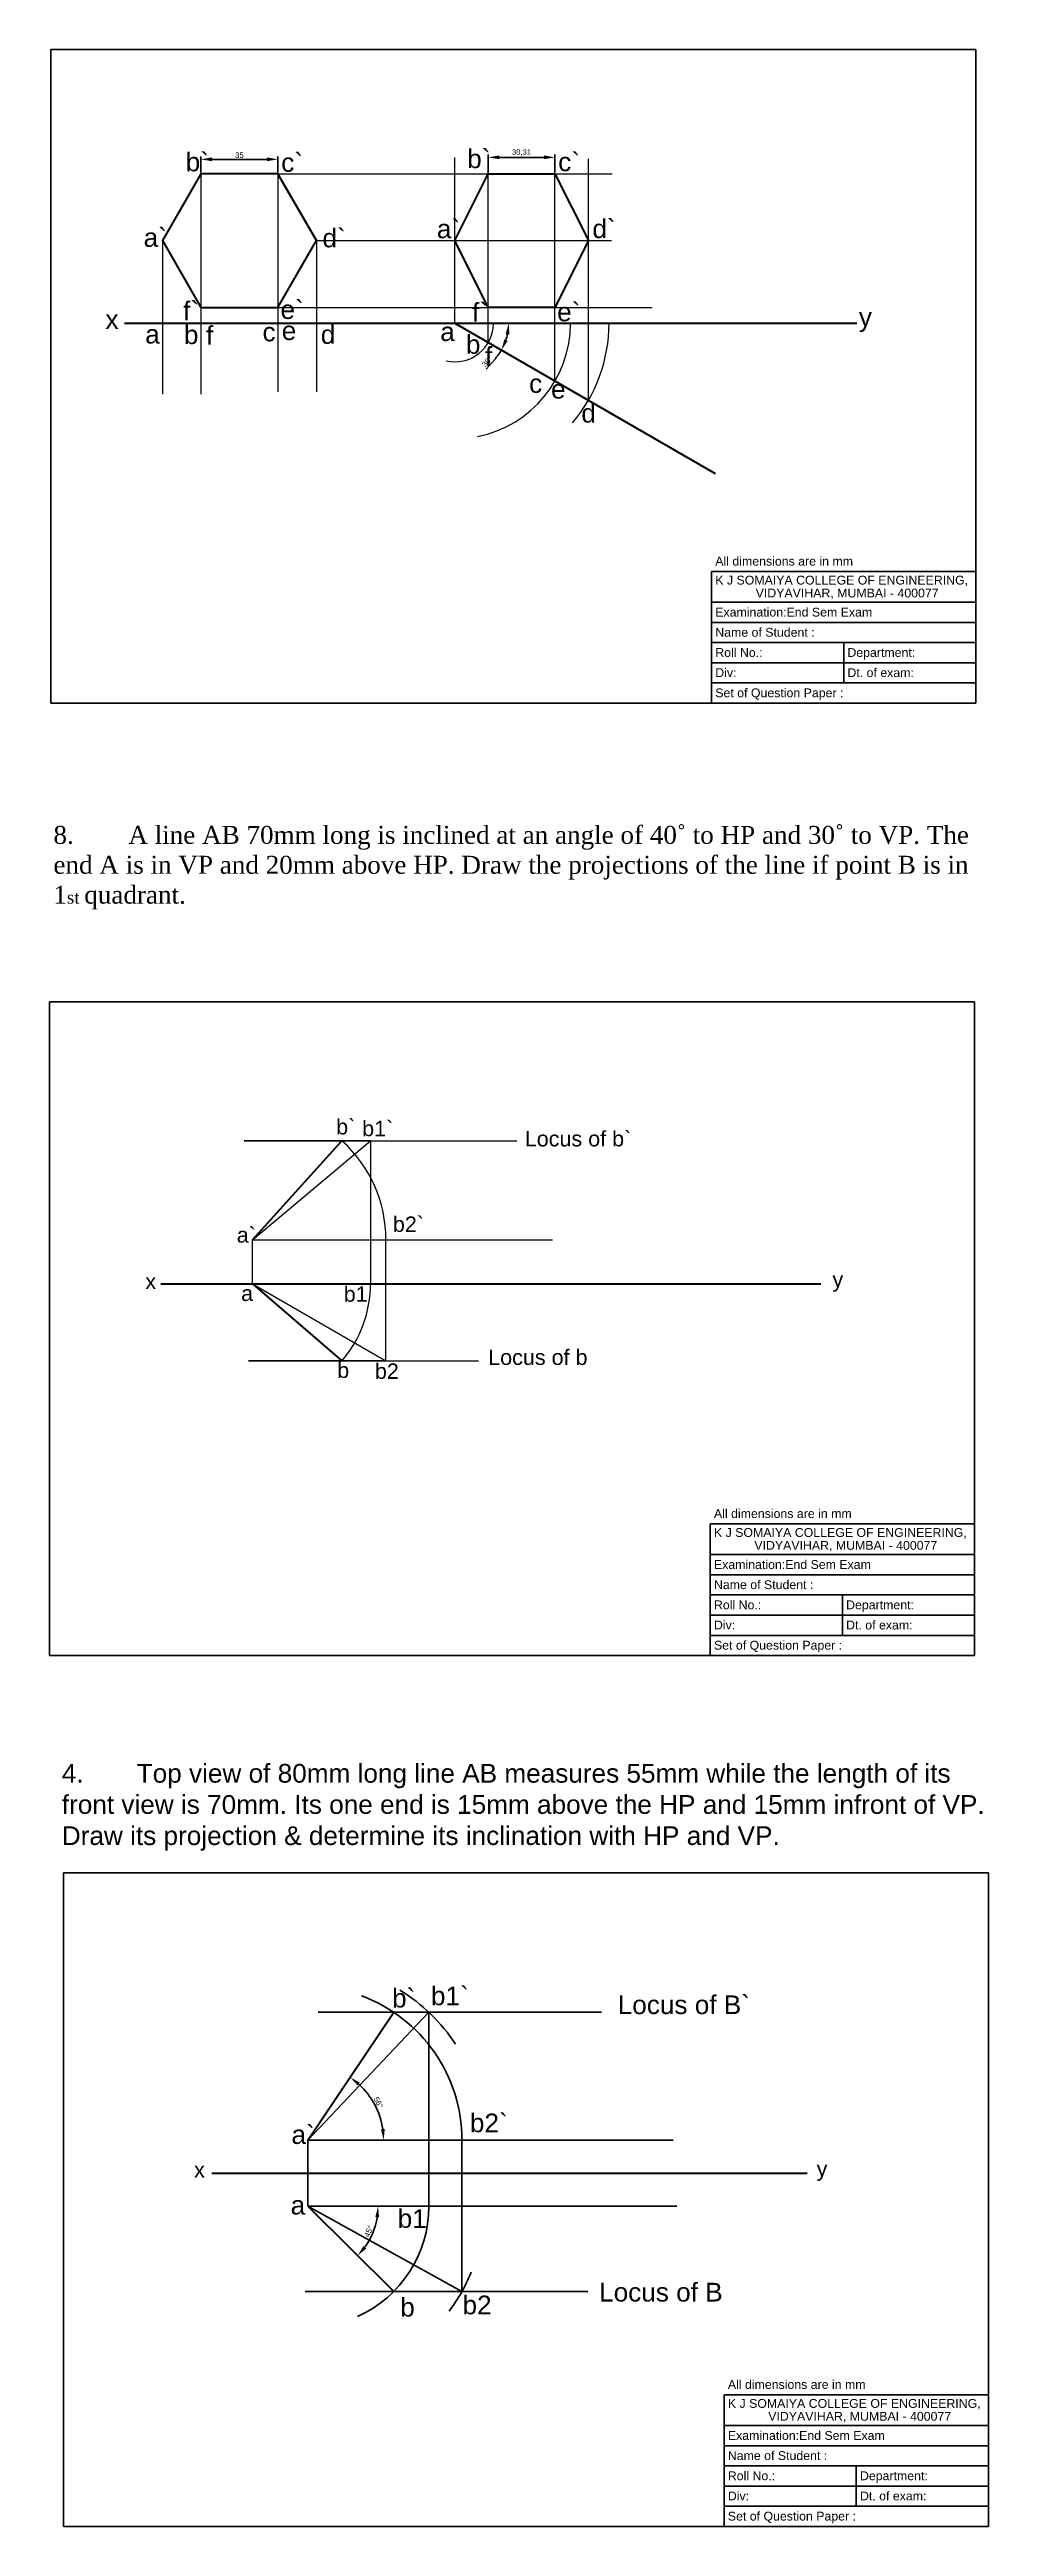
# Model space of a CAD drawing. Header units: millimetres. Extents: x 2669 to 4639, y 1870 to 5119.
# Drawn here: x 4201 to 4627, y 1872 to 2997 of the extents above; entities that cross this region are included whole.
import ezdxf

# ---------------------------------------------------------------- set-up
doc = ezdxf.new("R2010")
doc.units = ezdxf.units.MM
doc.styles.get("Standard").update_dxf_attribs({"font": 'arial.ttf'})
doc.dimstyles.new('ISO-25', dxfattribs={"dimtxt": 2.5, "dimasz": 5, "dimexe": 1.25, "dimexo": 0.625, "dimtad": 1, "dimtxsty": 'Standard', "dimcen": 2.5, "dimadec": 0, "dimazin": 0, "dimtfac": 1, "dimtmove": 0, "dimatfit": 3, "dimfxl": 1, "dimarcsym": 0})

msp = doc.modelspace()

# ---------------------------------------------------------------- texts
at = {"lineweight": 9}
for s, height, p in [('b`', 8.5, (4262.41, 2941.893)), ('c`', 8.5, (4305.803, 2941.641)), ('b`', 8.5, (4390.236, 2943.323)), ('c`', 8.5, (4431.561, 2941.932)), ('a`', 8.5, (4243.324, 2907.56)), ('d`', 8.5, (4324.527, 2907.342)), ('a`', 8.5, (4376.472, 2911.476)), ('d`', 8.5, (4447.098, 2911.536)), ('f`', 8.5, (4261.257, 2874.236)), ('e`', 8.5, (4305.462, 2874.798)), ('f`', 8.5, (4392.462, 2873.597)), ('e`', 8.5, (4431.076, 2873.729)), ('x', 8.5, (4225.982, 2870.296)), ('a', 8.5, (4244.037, 2863.616)), ('b', 8.5, (4261.595, 2863.383)), ('f', 8.5, (4271.627, 2863.039)), ('c', 8.5, (4297.297, 2864.634)), ('e', 8.5, (4306.027, 2865.221)), ('d', 8.5, (4323.759, 2863.486)), ('a', 8.5, (4378.017, 2864.754)), ('y', 8.5, (4568.067, 2871.369)), ('b', 8.5, (4389.65, 2858.985)), ('f', 8.5, (4398.353, 2853.571)), ('c', 8.5, (4418.356, 2841.206)), ('e', 8.5, (4428.302, 2838.632)), ('d', 8.5, (4442.067, 2827.716)), ('b`', 7, (4330.729, 2504.228)), ('b1`', 7, (4342.536, 2503.439)), ('Locus of b`', 7, (4416.363, 2498.8)), ('b2`', 7, (4356.491, 2459.953)), ('a`', 7, (4285.597, 2455.067)), ('a', 7, (4287.6, 2428.533)), ('b1', 7, (4334.175, 2428.201)), ('b', 7, (4331.215, 2393.581)), ('b2', 7, (4348.33, 2393.18)), ('Locus of b', 7, (4399.76, 2399.496))]:
    msp.add_text(s, height=height, dxfattribs=at).set_placement(p)
for s, height, p in [('All dimensions are in mm', 4.00791, (4502.881, 2762.719)), ('K J SOMAIYA COLLEGE OF ENGINEERING, ', 4.00791, (4502.881, 2754.111)), ('VIDYAVIHAR, MUMBAI - 400077', 4.00791, (4521.217, 2748.259)), ('Examination:End Sem Exam ', 4.00791, (4502.881, 2739.563)), ('Name of Student : ', 4.00791, (4502.881, 2730.396)), ('Roll No.: ', 4.0079, (4502.881, 2721.229)), ('Department: ', 4.00791, (4562.881, 2721.229)), ('Div: ', 4.0079, (4502.881, 2712.063)), ('Dt. of exam:', 4.00791, (4562.881, 2712.063)), ('Set of Question Paper : ', 4.00791, (4502.881, 2702.896)), ('x', 7, (4244.09, 2433.952)), ('y', 7, (4556.093, 2434.832)), ('All dimensions are in mm', 4.00791, (4502.285, 2329.962)), ('K J SOMAIYA COLLEGE OF ENGINEERING, ', 4.00791, (4502.285, 2321.354)), ('VIDYAVIHAR, MUMBAI - 400077', 4.00791, (4520.621, 2315.502)), ('Examination:End Sem Exam ', 4.00791, (4502.285, 2306.806)), ('Name of Student : ', 4.00791, (4502.285, 2297.639)), ('Roll No.: ', 4.0079, (4502.285, 2288.472)), ('Department: ', 4.00791, (4562.285, 2288.472)), ('Set of Question Paper : ', 4.00791, (4502.285, 2270.139)), ('Div: ', 4.0079, (4502.285, 2279.306)), ('Dt. of exam:', 4.00791, (4562.285, 2279.306)), ('b`', 8.5, (4356.139, 2107.507)), ('b1`', 8.5, (4373.767, 2108.556)), ('Locus of B`', 8.5, (4458.579, 2104.522)), ('b2`', 8.5, (4391.462, 2050.834)), ('a`', 8.5, (4310.46, 2045.518)), ('x', 7, (4266.212, 2030.246)), ('y', 7, (4548.9, 2030.779)), ('a', 8.5, (4310.078, 2013.464)), ('b1', 8.5, (4358.684, 2007.375)), ('Locus of B', 8.5, (4450.141, 1973.908)), ('b', 8.5, (4359.833, 1967.08)), ('b2', 8.5, (4388.119, 1968.108)), ('All dimensions are in mm', 4.00791, (4508.59, 1934.205)), ('K J SOMAIYA COLLEGE OF ENGINEERING, ', 4.00791, (4508.59, 1925.598)), ('Examination:End Sem Exam ', 4.00791, (4508.59, 1911.049)), ('VIDYAVIHAR, MUMBAI - 400077', 4.00791, (4526.926, 1919.746)), ('Name of Student : ', 4.00791, (4508.59, 1901.882)), ('Roll No.: ', 4.0079, (4508.59, 1892.716)), ('Department: ', 4.00791, (4568.59, 1892.716)), ('Div: ', 4.0079, (4508.59, 1883.549)), ('Dt. of exam:', 4.00791, (4568.59, 1883.549)), ('Set of Question Paper : ', 4.00791, (4508.59, 1874.382))]:
    msp.add_text(s, height=height).set_placement(p)
at = {"lineweight": 9, "insert": (4202.362, 2644.417), "char_height": 8.5, "attachment_point": 1}
msp.add_mtext_dynamic_manual_height_columns('{\\fTimes New Roman|b0|i0|c0|p18;\\H0.95833x;8.^IA line AB 70mm long is inclined at an angle of 40˚ to HP and 30˚ to VP. The end A is in VP and 20mm above HP. Draw the projections of the line if point B is in 1\\H0.69565x;st \\H1.4375x;quadrant. }', width=416.52037, gutter_width=42.5, heights=[0], dxfattribs=at)
at = {"insert": (4206.163, 2218.187), "char_height": 8.5, "attachment_point": 1}
msp.add_mtext_dynamic_manual_height_columns('4.^ITop view of 80mm long line AB measures 55mm while the length of its front view is 70mm. Its one end is 15mm above the HP and 15mm infront of VP. Draw its projection & determine its inclination with HP and VP.', width=420.62459, gutter_width=42.5, heights=[0], dxfattribs=at)

# ---------------------------------------------------------------- blocks, each defined once
blk = doc.blocks.new('*D9')
at = {"color": 0, "lineweight": -2, "transparency": 16777216}
blk.add_arc((4317.9, 2047.2), 34.4, 8.328, 47.763, dxfattribs=at)
at = {"color": 0, "lineweight": 35, "transparency": 16777216}
for points in [[(4340.5, 2072.1), (4341.5, 2073.4), (4337.1, 2075.8)], [(4352.8, 2052.3), (4351.1, 2052.2), (4352.3, 2047.2)]]:
    blk.add_solid(points, dxfattribs=at)
at = {"layer": 'Defpoints', "color": 0, "lineweight": 35, "transparency": 16777216}
for p in [(4356.9, 2105.3), (4350.5, 2058.3), (4317.9, 2047.2), (4317.9, 2047.2), (4387.9, 2047.2)]:
    blk.add_point(p, dxfattribs=at)
at = {"color": 0, "transparency": 16777216, "insert": (4349.9, 2064.3), "char_height": 2.5, "attachment_point": 5, "rotation": 298.0455}
blk.add_mtext('56°', dxfattribs=at)
blk = doc.blocks.new('*D10')
at = {"color": 0, "lineweight": -2, "transparency": 16777216}
blk.add_arc((4317.9, 2017.2), 31.9, 324.2247, 351.0121, dxfattribs=at)
at = {"color": 0, "lineweight": 35, "transparency": 16777216}
for points in [[(4348.5, 2012.3), (4350.2, 2012.2), (4349.8, 2017.2)], [(4344.4, 1998), (4343.1, 1999.1), (4340.5, 1994.8)]]:
    blk.add_solid(points, dxfattribs=at)
at = {"layer": 'Defpoints', "color": 0, "lineweight": 35, "transparency": 16777216}
for p in [(4317.9, 2017.2), (4317.9, 2017.2), (4372.9, 2017.2), (4345.5, 2001.4), (4356.9, 1978.5)]:
    blk.add_point(p, dxfattribs=at)
at = {"color": 0, "transparency": 16777216, "insert": (4345.6, 2005.8), "char_height": 2.5, "attachment_point": 5, "rotation": 67.6184}
blk.add_mtext('45°', dxfattribs=at)
blk = doc.blocks.new('*D37')
at = {"color": 0, "lineweight": -2, "transparency": 16777216}
for p, q in [((4269.3, 2941.3), (4269.3, 2948.6)), ((4299.3, 2947.3), (4274.3, 2947.3)), ((4304.3, 2941.3), (4304.3, 2948.6))]:
    blk.add_line(p, q, dxfattribs=at)
at = {"color": 0, "lineweight": 35, "transparency": 16777216}
for points in [[(4274.3, 2948.2), (4274.3, 2946.5), (4269.3, 2947.3)], [(4299.3, 2948.2), (4299.3, 2946.5), (4304.3, 2947.3)]]:
    blk.add_solid(points, dxfattribs=at)
at = {"layer": 'Defpoints', "color": 0, "lineweight": 35, "transparency": 16777216}
for p in [(4269.3, 2947.3), (4269.3, 2940.7), (4304.3, 2940.7)]:
    blk.add_point(p, dxfattribs=at)
at = {"color": 0, "lineweight": 9, "transparency": 16777216, "insert": (4286.8, 2949.2), "char_height": 2.5, "attachment_point": 5}
blk.add_mtext('35', dxfattribs=at)
blk = doc.blocks.new('*D38')
at = {"color": 0, "lineweight": -2, "transparency": 16777216}
for p, q in [((4399.8, 2941.3), (4399.8, 2949.5)), ((4430.1, 2941.3), (4430.1, 2949.5)), ((4404.8, 2948.2), (4425.1, 2948.2))]:
    blk.add_line(p, q, dxfattribs=at)
at = {"color": 0, "lineweight": 35, "transparency": 16777216}
for points in [[(4404.8, 2949.1), (4404.8, 2947.4), (4399.8, 2948.2)], [(4425.1, 2949.1), (4425.1, 2947.4), (4430.1, 2948.2)]]:
    blk.add_solid(points, dxfattribs=at)
at = {"layer": 'Defpoints', "color": 0, "lineweight": 35, "transparency": 16777216}
for p in [(4399.8, 2940.7), (4430.1, 2948.2), (4430.1, 2940.7)]:
    blk.add_point(p, dxfattribs=at)
at = {"color": 0, "lineweight": 9, "transparency": 16777216, "insert": (4414.9, 2950.4), "char_height": 2.5, "attachment_point": 5}
blk.add_mtext('30,31', dxfattribs=at)
blk = doc.blocks.new('*D39')
at = {"color": 0, "lineweight": -2, "transparency": 16777216}
blk.add_line((4402.9, 2856.5), (4398.8, 2851.9), dxfattribs=at)
for start, end in [(318.2572, 330), (341.7428, 348.2572)]:
    blk.add_arc((4384.6, 2872.8), 24.4, start, end, dxfattribs=at)
at = {"color": 0, "lineweight": 35, "transparency": 16777216}
for points in [[(4407.7, 2867.9), (4409.4, 2867.7), (4409.1, 2872.8)], [(4408.6, 2864.8), (4407.1, 2865.5), (4405.8, 2860.6)]]:
    blk.add_solid(points, dxfattribs=at)
at = {"layer": 'Defpoints', "color": 0, "lineweight": 35, "transparency": 16777216}
for p in [(4234.6, 2872.8), (4384.6, 2872.8), (4567.2, 2872.8), (4408.7, 2868.6), (4502.9, 2804.5)]:
    blk.add_point(p, dxfattribs=at)
at = {"color": 0, "lineweight": 9, "transparency": 16777216, "insert": (4399.4, 2855.5), "char_height": 2.5, "attachment_point": 5, "rotation": 48.2572}
blk.add_mtext('30°', dxfattribs=at)

# ---------------------------------------------------------------- dimensions: what is measured, and where the dimension line sits
at = {"lineweight": 9}
for base, p1, p2, picture, middle in [((4269.321, 2947.319), (4304.321, 2940.683), (4269.321, 2940.683), '*D37', (4286.821, 2949.222)), ((4430.102, 2948.224), (4399.792, 2940.683), (4430.102, 2940.683), '*D38', (4414.947, 2950.352))]:
    dim = msp.add_linear_dim(base=base, p1=p1, p2=p2, dimstyle='ISO-25', dxfattribs=at)
    dim.commit()
    dim.dimension.update_dxf_attribs({"geometry": picture, "text_midpoint": middle})
dim = msp.add_angular_dim_2l(base=(4408.704, 2868.56), line1=((4234.636, 2872.803), (4567.222, 2872.803)), line2=((4384.636, 2872.803), (4502.874, 2804.539)), dimstyle='ISO-25', dxfattribs=at)
dim.commit()
dim.dimension.update_dxf_attribs({"geometry": '*D39', "text_midpoint": (4399.403, 2855.503)})
for base, line1, line2, picture, middle in [((4350.466, 2058.27), ((4317.853, 2047.233), (4387.853, 2047.233)), ((4317.853, 2047.233), (4356.904, 2105.328)), '*D9', (4349.918, 2064.315)), ((4345.528, 2001.356), ((4317.853, 2017.233), (4372.853, 2017.233)), ((4317.853, 2017.233), (4356.904, 1978.503)), '*D10', (4345.602, 2005.806))]:
    dim = msp.add_angular_dim_2l(base=base, line1=line1, line2=line2, dimstyle='ISO-25')
    dim.commit()
    dim.dimension.update_dxf_attribs({"geometry": picture, "text_midpoint": middle})

# ---------------------------------------------------------------- linework, layer by layer
for p, q in [((4201.203, 2997.213), (4621.203, 2997.213)), ((4201.203, 2700.213), (4201.203, 2997.213)), ((4621.203, 2997.213), (4621.203, 2700.213)), ((4501.203, 2760.037), (4621.203, 2760.037)), ((4501.203, 2700.213), (4501.203, 2760.037)), ((4621.203, 2755.213), (4621.203, 2700.213)), ((4501.203, 2746.047), (4621.203, 2746.047)), ((4501.203, 2736.88), (4621.203, 2736.88)), ((4501.203, 2727.713), (4621.203, 2727.713)), ((4561.203, 2727.713), (4561.203, 2709.38)), ((4501.203, 2718.547), (4621.203, 2718.547)), ((4501.203, 2709.38), (4621.203, 2709.38)), ((4621.203, 2700.213), (4201.203, 2700.213)), ((4621.203, 2700.213), (4501.203, 2700.213)), ((4200.607, 2564.457), (4620.607, 2564.457)), ((4200.607, 2267.457), (4200.607, 2564.457)), ((4620.607, 2564.457), (4620.607, 2267.457)), ((4500.607, 2327.28), (4620.607, 2327.28)), ((4500.607, 2267.457), (4500.607, 2327.28)), ((4620.607, 2322.457), (4620.607, 2267.457)), ((4500.607, 2313.29), (4620.607, 2313.29)), ((4500.607, 2304.123), (4620.607, 2304.123)), ((4500.607, 2294.957), (4620.607, 2294.957)), ((4500.607, 2285.79), (4620.607, 2285.79)), ((4560.607, 2294.957), (4560.607, 2276.623)), ((4500.607, 2276.623), (4620.607, 2276.623)), ((4620.607, 2267.457), (4200.607, 2267.457)), ((4620.607, 2267.457), (4500.607, 2267.457)), ((4206.912, 2168.7), (4626.912, 2168.7)), ((4206.912, 1871.7), (4206.912, 2168.7)), ((4626.912, 2168.7), (4626.912, 1871.7)), ((4317.853, 2047.233), (4372.853, 2105.328)), ((4372.853, 2105.328), (4322.522, 2105.328)), ((4322.522, 2105.328), (4451.294, 2105.328)), ((4372.853, 2017.233), (4372.853, 2105.328)), ((4317.853, 2032.233), (4317.853, 2047.233)), ((4317.853, 2047.233), (4483.706, 2047.233)), ((4317.853, 2047.233), (4387.853, 2047.233)), ((4387.853, 2047.233), (4387.853, 1978.503)), ((4274.284, 2032.233), (4274.284, 2032.233)), ((4274.284, 2032.233), (4274.284, 2032.233)), ((4317.853, 2032.233), (4317.853, 2017.233)), ((4317.853, 2017.233), (4317.853, 2017.233)), ((4317.853, 2017.233), (4485.494, 2017.233)), ((4317.853, 2017.233), (4387.853, 1978.503)), ((4317.853, 2017.233), (4372.853, 2017.233)), ((4444.991, 1978.503), (4316.669, 1978.503)), ((4387.853, 1978.503), (4444.991, 1978.503)), ((4506.912, 1931.523), (4626.912, 1931.523)), ((4506.912, 1871.7), (4506.912, 1931.523)), ((4626.912, 1926.7), (4626.912, 1871.7)), ((4506.912, 1917.533), (4626.912, 1917.533)), ((4506.912, 1908.366), (4626.912, 1908.366)), ((4506.912, 1899.2), (4626.912, 1899.2)), ((4566.912, 1899.2), (4566.912, 1880.866)), ((4506.912, 1890.033), (4626.912, 1890.033)), ((4506.912, 1880.866), (4626.912, 1880.866)), ((4626.912, 1871.7), (4206.912, 1871.7)), ((4626.912, 1871.7), (4506.912, 1871.7))]:
    msp.add_line(p, q)
at = {"lineweight": 9}
for p, q in [((4269.321, 2940.683), (4269.321, 2840.628)), ((4304.321, 2940.683), (4304.321, 2841.652)), ((4304.321, 2940.683), (4456.007, 2940.683)), ((4384.636, 2872.803), (4384.636, 2948.202)), ((4399.792, 2864.053), (4399.792, 2945.904)), ((4430.102, 2846.553), (4430.102, 2948.202)), ((4445.258, 2837.803), (4445.258, 2947.575)), ((4251.821, 2910.372), (4251.821, 2840.628)), ((4321.821, 2910.372), (4321.821, 2841.652)), ((4321.821, 2910.372), (4455.798, 2910.372)), ((4234.636, 2872.803), (4384.636, 2872.803)), ((4304.321, 2880.061), (4474.193, 2880.061)), ((4346.347, 2501.385), (4289.01, 2501.385)), ((4289.01, 2501.385), (4412.708, 2501.385)), ((4292.723, 2456.39), (4346.347, 2501.385)), ((4346.347, 2501.385), (4346.347, 2436.39)), ((4292.723, 2436.39), (4292.723, 2456.39)), ((4292.723, 2456.39), (4428.925, 2456.39)), ((4353.345, 2401.39), (4353.345, 2456.39)), ((4251.065, 2436.39), (4292.723, 2436.39)), ((4292.723, 2436.39), (4353.345, 2401.39)), ((4353.345, 2401.39), (4290.896, 2401.39)), ((4290.896, 2401.39), (4395.361, 2401.39))]:
    msp.add_line(p, q, dxfattribs=at)
at = {"lineweight": 30}
for p, q in [((4384.636, 2910.372), (4399.792, 2940.683)), ((4399.792, 2940.683), (4430.102, 2940.683)), ((4430.102, 2940.683), (4445.258, 2910.372)), ((4399.792, 2880.061), (4384.636, 2910.372)), ((4445.258, 2910.372), (4430.102, 2880.061)), ((4234.636, 2872.803), (4567.222, 2872.803)), ((4384.636, 2872.803), (4502.874, 2804.539)), ((4430.102, 2880.061), (4399.792, 2880.061)), ((4292.723, 2456.39), (4333.349, 2501.385)), ((4251.065, 2436.39), (4550.783, 2436.39)), ((4292.723, 2436.39), (4333.349, 2401.39)), ((4317.853, 2047.233), (4356.904, 2105.328)), ((4274.284, 2032.233), (4544.566, 2032.233)), ((4317.853, 2017.233), (4356.904, 1978.503))]:
    msp.add_line(p, q, dxfattribs=at)
msp.add_lwpolyline([(4269.321, 2880.061), (4304.321, 2880.061), (4321.821, 2910.372), (4304.321, 2940.683), (4269.321, 2940.683), (4251.821, 2910.372)], close=True, dxfattribs=at)
at = {"lineweight": 9}
for centre, radius, start, end in [((4384.636, 2872.803), 17.5, 257.043928, 360), ((4384.636, 2872.803), 52.5, 281.251484, 360), ((4384.636, 2872.803), 70, 319.72564, 360), ((4292.723, 2456.39), 60.622, 0, 47.921486), ((4292.723, 2436.39), 53.623, 319.254243, 0)]:
    msp.add_arc(centre, radius, start, end, dxfattribs=at)
for centre, radius, start, end in [((4317.853, 2047.233), 70, 360, 69.652374), ((4317.853, 2047.233), 80, 33.019654, 58.443871), ((4317.853, 2017.233), 55, 294.259974, 360), ((4317.853, 2017.233), 80, 323.432013, 337.967912)]:
    msp.add_arc(centre, radius, start, end)

msp.set_redraw_order([(e.dxf.handle, doc.entitydb.next_handle()) for e in msp.query("TEXT MTEXT ATTDEF DIMENSION ARC_DIMENSION")])  # texts and dimensions are drawn at this point

doc.saveas('drawing.dxf')
